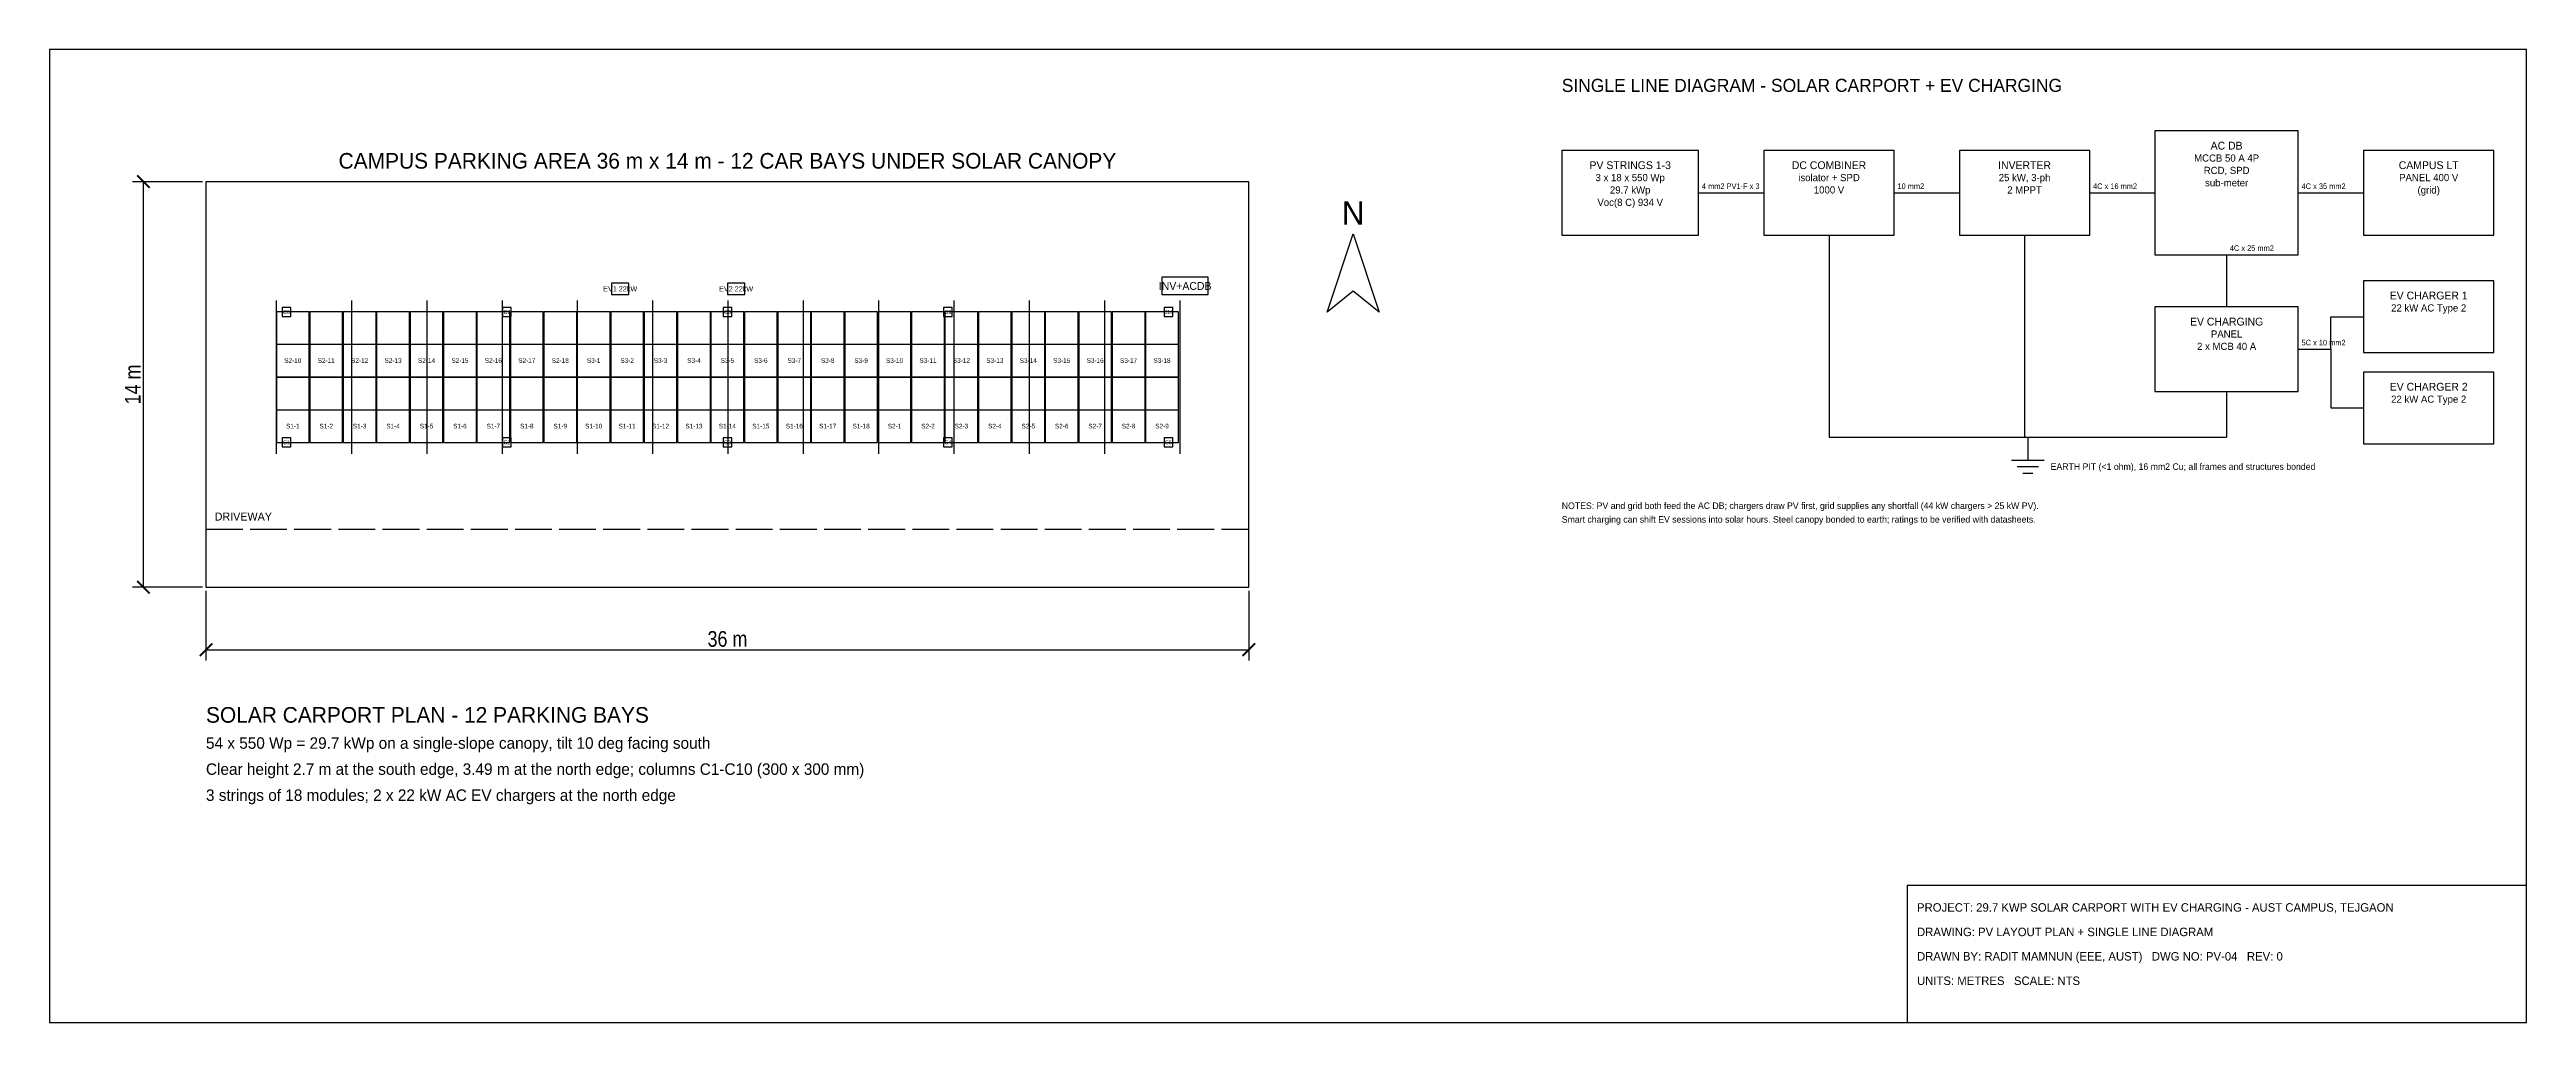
# Model space of a CAD drawing. Header units: metres. Extents: x -5.4 to 80.1, y -15 to 18.6.
import ezdxf
from ezdxf.enums import TextEntityAlignment as Align

# ---------------------------------------------------------------- set-up
doc = ezdxf.new("R2010")
doc.units = ezdxf.units.M
doc.linetypes.add('DASHED', pattern=[1.524, 1.27, -0.254])
for name, color, linetype in [('CABLE', 30, 'DASHED'), ('DIM', 7, 'Continuous'), ('OUTLINE', 7, 'Continuous'), ('PV_MODULE', 5, 'Continuous'), ('SLD', 7, 'Continuous'), ('STRING_1', 3, 'Continuous'), ('STRING_2', 6, 'Continuous'), ('STRING_3', 4, 'Continuous'), ('STRUCTURE', 8, 'Continuous'), ('TEXT', 7, 'Continuous'), ('TITLE', 7, 'Continuous')]:
    doc.layers.add(name, color=color, linetype=linetype)
doc.styles.add('OpenSansCondensed-Light', font='OpenSansCondensed-Light.ttf')
doc.dimstyles.new('EZDXF', dxfattribs={"dimtxt": 0.25, "dimasz": 0.175, "dimexe": 0.375, "dimexo": 0.125, "dimgap": 0.1, "dimtad": 1, "dimlfac": 100, "dimzin": 12, "dimdsep": 46, "dimtxsty": 'OpenSansCondensed-Light', "dimblk": 'ARCHTICK', "dimcen": 2.5, "dimazin": 3, "dimtfac": 0.5, "dimtmove": 2, "dimatfit": 3})

# ---------------------------------------------------------------- blocks, each defined once
blk = doc.blocks.new('_ARCHTICK')
at = {"color": 0, "linetype": 'BYBLOCK', "const_width": 0.15}
blk.add_lwpolyline([(-0.5, -0.5), (0.5, 0.5)], dxfattribs=at)

msp = doc.modelspace()

# ---------------------------------------------------------------- linework, layer by layer
at = {"layer": 'CABLE'}
msp.add_lwpolyline([(0, 2), (36, 2)], dxfattribs=at)
at = {"layer": 'OUTLINE'}
msp.add_lwpolyline([(0, 0), (36, 0), (36, 14), (0, 14)], close=True, dxfattribs=at)
at = {"layer": 'PV_MODULE'}
for points in [[(2.43, 8.385), (3.564, 8.385)], [(3.584, 8.385), (4.718, 8.385)], [(4.738, 8.385), (5.872, 8.385)], [(5.892, 8.385), (7.026, 8.385)], [(7.046, 8.385), (8.18, 8.385)], [(8.2, 8.385), (9.334, 8.385)], [(9.354, 8.385), (10.488, 8.385)], [(10.508, 8.385), (11.642, 8.385)], [(11.662, 8.385), (12.796, 8.385)], [(12.816, 8.385), (13.95, 8.385)], [(13.97, 8.385), (15.104, 8.385)], [(15.124, 8.385), (16.258, 8.385)], [(16.278, 8.385), (17.412, 8.385)], [(17.432, 8.385), (18.566, 8.385)], [(18.586, 8.385), (19.72, 8.385)], [(19.74, 8.385), (20.874, 8.385)], [(20.894, 8.385), (22.028, 8.385)], [(22.048, 8.385), (23.182, 8.385)], [(23.202, 8.385), (24.336, 8.385)], [(24.356, 8.385), (25.49, 8.385)], [(25.51, 8.385), (26.644, 8.385)], [(26.664, 8.385), (27.798, 8.385)], [(27.818, 8.385), (28.952, 8.385)], [(28.972, 8.385), (30.106, 8.385)], [(30.126, 8.385), (31.26, 8.385)], [(31.28, 8.385), (32.414, 8.385)], [(32.434, 8.385), (33.568, 8.385)], [(2.43, 6.122), (3.564, 6.122)], [(3.584, 6.122), (4.718, 6.122)], [(4.738, 6.122), (5.872, 6.122)], [(5.892, 6.122), (7.026, 6.122)], [(7.046, 6.122), (8.18, 6.122)], [(8.2, 6.122), (9.334, 6.122)], [(9.354, 6.122), (10.488, 6.122)], [(10.508, 6.122), (11.642, 6.122)], [(11.662, 6.122), (12.796, 6.122)], [(12.816, 6.122), (13.95, 6.122)], [(13.97, 6.122), (15.104, 6.122)], [(15.124, 6.122), (16.258, 6.122)], [(16.278, 6.122), (17.412, 6.122)], [(17.432, 6.122), (18.566, 6.122)], [(18.586, 6.122), (19.72, 6.122)], [(19.74, 6.122), (20.874, 6.122)], [(20.894, 6.122), (22.028, 6.122)], [(22.048, 6.122), (23.182, 6.122)], [(23.202, 6.122), (24.336, 6.122)], [(24.356, 6.122), (25.49, 6.122)], [(25.51, 6.122), (26.644, 6.122)], [(26.664, 6.122), (27.798, 6.122)], [(27.818, 6.122), (28.952, 6.122)], [(28.972, 6.122), (30.106, 6.122)], [(30.126, 6.122), (31.26, 6.122)], [(31.28, 6.122), (32.414, 6.122)], [(32.434, 6.122), (33.568, 6.122)]]:
    msp.add_lwpolyline(points, dxfattribs=at)
at = {"layer": 'SLD'}
for points in [[(67.275, 11.475), (72.225, 11.475), (72.225, 15.75), (67.275, 15.75)], [(46.8, 12.15), (51.525, 12.15), (51.525, 15.075), (46.8, 15.075)], [(53.775, 12.15), (58.275, 12.15), (58.275, 15.075), (53.775, 15.075)], [(60.525, 12.15), (65.025, 12.15), (65.025, 15.075), (60.525, 15.075)], [(74.475, 12.15), (78.975, 12.15), (78.975, 15.075), (74.475, 15.075)], [(74.475, 8.1), (78.975, 8.1), (78.975, 10.575), (74.475, 10.575)], [(67.275, 6.75), (72.225, 6.75), (72.225, 9.675), (67.275, 9.675)], [(74.475, 4.95), (78.975, 4.95), (78.975, 7.425), (74.475, 7.425)]]:
    msp.add_lwpolyline(points, close=True, dxfattribs=at)
for points in [[(51.525, 13.613), (53.775, 13.613)], [(58.275, 13.613), (60.525, 13.613)], [(65.025, 13.613), (67.275, 13.613)], [(72.225, 13.613), (74.475, 13.613)], [(56.025, 12.15), (56.025, 5.175)], [(62.775, 12.15), (62.775, 5.175)], [(69.75, 11.475), (69.75, 9.675)], [(72.225, 8.213), (73.35, 8.213), (73.35, 9.338), (74.475, 9.338)], [(72.225, 8.213), (73.35, 8.213), (73.35, 6.188), (74.475, 6.188)], [(69.75, 6.75), (69.75, 5.175)], [(56.025, 5.175), (69.75, 5.175)], [(62.887, 5.175), (62.887, 4.388)], [(62.325, 4.388), (63.45, 4.388)], [(62.522, 4.162), (63.253, 4.162)], [(62.719, 3.938), (63.056, 3.938)]]:
    msp.add_lwpolyline(points, dxfattribs=at)
at = {"layer": 'STRING_1'}
for points in [[(2.43, 5), (3.564, 5), (3.564, 7.243), (2.43, 7.243)], [(3.584, 5), (4.718, 5), (4.718, 7.243), (3.584, 7.243)], [(4.738, 5), (5.872, 5), (5.872, 7.243), (4.738, 7.243)], [(5.892, 5), (7.026, 5), (7.026, 7.243), (5.892, 7.243)], [(7.046, 5), (8.18, 5), (8.18, 7.243), (7.046, 7.243)], [(8.2, 5), (9.334, 5), (9.334, 7.243), (8.2, 7.243)], [(9.354, 5), (10.488, 5), (10.488, 7.243), (9.354, 7.243)], [(10.508, 5), (11.642, 5), (11.642, 7.243), (10.508, 7.243)], [(11.662, 5), (12.796, 5), (12.796, 7.243), (11.662, 7.243)], [(12.816, 5), (13.95, 5), (13.95, 7.243), (12.816, 7.243)], [(13.97, 5), (15.104, 5), (15.104, 7.243), (13.97, 7.243)], [(15.124, 5), (16.258, 5), (16.258, 7.243), (15.124, 7.243)], [(16.278, 5), (17.412, 5), (17.412, 7.243), (16.278, 7.243)], [(17.432, 5), (18.566, 5), (18.566, 7.243), (17.432, 7.243)], [(18.586, 5), (19.72, 5), (19.72, 7.243), (18.586, 7.243)], [(19.74, 5), (20.874, 5), (20.874, 7.243), (19.74, 7.243)], [(20.894, 5), (22.028, 5), (22.028, 7.243), (20.894, 7.243)], [(22.048, 5), (23.182, 5), (23.182, 7.243), (22.048, 7.243)]]:
    msp.add_lwpolyline(points, close=True, dxfattribs=at)
at = {"layer": 'STRING_2'}
for points in [[(2.43, 7.263), (3.564, 7.263), (3.564, 9.507), (2.43, 9.507)], [(3.584, 7.263), (4.718, 7.263), (4.718, 9.507), (3.584, 9.507)], [(4.738, 7.263), (5.872, 7.263), (5.872, 9.507), (4.738, 9.507)], [(5.892, 7.263), (7.026, 7.263), (7.026, 9.507), (5.892, 9.507)], [(7.046, 7.263), (8.18, 7.263), (8.18, 9.507), (7.046, 9.507)], [(8.2, 7.263), (9.334, 7.263), (9.334, 9.507), (8.2, 9.507)], [(9.354, 7.263), (10.488, 7.263), (10.488, 9.507), (9.354, 9.507)], [(10.508, 7.263), (11.642, 7.263), (11.642, 9.507), (10.508, 9.507)], [(11.662, 7.263), (12.796, 7.263), (12.796, 9.507), (11.662, 9.507)], [(23.202, 5), (24.336, 5), (24.336, 7.243), (23.202, 7.243)], [(24.356, 5), (25.49, 5), (25.49, 7.243), (24.356, 7.243)], [(25.51, 5), (26.644, 5), (26.644, 7.243), (25.51, 7.243)], [(26.664, 5), (27.798, 5), (27.798, 7.243), (26.664, 7.243)], [(27.818, 5), (28.952, 5), (28.952, 7.243), (27.818, 7.243)], [(28.972, 5), (30.106, 5), (30.106, 7.243), (28.972, 7.243)], [(30.126, 5), (31.26, 5), (31.26, 7.243), (30.126, 7.243)], [(31.28, 5), (32.414, 5), (32.414, 7.243), (31.28, 7.243)], [(32.434, 5), (33.568, 5), (33.568, 7.243), (32.434, 7.243)]]:
    msp.add_lwpolyline(points, close=True, dxfattribs=at)
at = {"layer": 'STRING_3'}
for points in [[(12.816, 7.263), (13.95, 7.263), (13.95, 9.507), (12.816, 9.507)], [(13.97, 7.263), (15.104, 7.263), (15.104, 9.507), (13.97, 9.507)], [(15.124, 7.263), (16.258, 7.263), (16.258, 9.507), (15.124, 9.507)], [(16.278, 7.263), (17.412, 7.263), (17.412, 9.507), (16.278, 9.507)], [(17.432, 7.263), (18.566, 7.263), (18.566, 9.507), (17.432, 9.507)], [(18.586, 7.263), (19.72, 7.263), (19.72, 9.507), (18.586, 9.507)], [(19.74, 7.263), (20.874, 7.263), (20.874, 9.507), (19.74, 9.507)], [(20.894, 7.263), (22.028, 7.263), (22.028, 9.507), (20.894, 9.507)], [(22.048, 7.263), (23.182, 7.263), (23.182, 9.507), (22.048, 9.507)], [(23.202, 7.263), (24.336, 7.263), (24.336, 9.507), (23.202, 9.507)], [(24.356, 7.263), (25.49, 7.263), (25.49, 9.507), (24.356, 9.507)], [(25.51, 7.263), (26.644, 7.263), (26.644, 9.507), (25.51, 9.507)], [(26.664, 7.263), (27.798, 7.263), (27.798, 9.507), (26.664, 9.507)], [(27.818, 7.263), (28.952, 7.263), (28.952, 9.507), (27.818, 9.507)], [(28.972, 7.263), (30.106, 7.263), (30.106, 9.507), (28.972, 9.507)], [(30.126, 7.263), (31.26, 7.263), (31.26, 9.507), (30.126, 9.507)], [(31.28, 7.263), (32.414, 7.263), (32.414, 9.507), (31.28, 9.507)], [(32.434, 7.263), (33.568, 7.263), (33.568, 9.507), (32.434, 9.507)]]:
    msp.add_lwpolyline(points, close=True, dxfattribs=at)
at = {"layer": 'STRUCTURE'}
for points in [[(14, 10.1), (14.6, 10.1), (14.6, 10.5), (14, 10.5)], [(18, 10.1), (18.6, 10.1), (18.6, 10.5), (18, 10.5)], [(33, 10.1), (34.6, 10.1), (34.6, 10.7), (33, 10.7)], [(2.63, 9.35), (2.93, 9.35), (2.93, 9.65), (2.63, 9.65)], [(10.24, 9.35), (10.54, 9.35), (10.54, 9.65), (10.24, 9.65)], [(17.85, 9.35), (18.15, 9.35), (18.15, 9.65), (17.85, 9.65)], [(25.46, 9.35), (25.76, 9.35), (25.76, 9.65), (25.46, 9.65)], [(33.07, 9.35), (33.37, 9.35), (33.37, 9.65), (33.07, 9.65)], [(2.63, 4.85), (2.93, 4.85), (2.93, 5.15), (2.63, 5.15)], [(10.24, 4.85), (10.54, 4.85), (10.54, 5.15), (10.24, 5.15)], [(17.85, 4.85), (18.15, 4.85), (18.15, 5.15), (17.85, 5.15)], [(25.46, 4.85), (25.76, 4.85), (25.76, 5.15), (25.46, 5.15)], [(33.07, 4.85), (33.37, 4.85), (33.37, 5.15), (33.07, 5.15)]]:
    msp.add_lwpolyline(points, close=True, dxfattribs=at)
for points in [[(2.43, 4.6), (2.43, 9.9)], [(5.03, 4.6), (5.03, 9.9)], [(7.63, 4.6), (7.63, 9.9)], [(10.23, 4.6), (10.23, 9.9)], [(12.83, 4.6), (12.83, 9.9)], [(15.43, 4.6), (15.43, 9.9)], [(18.03, 4.6), (18.03, 9.9)], [(20.63, 4.6), (20.63, 9.9)], [(23.23, 4.6), (23.23, 9.9)], [(25.83, 4.6), (25.83, 9.9)], [(28.43, 4.6), (28.43, 9.9)], [(31.03, 4.6), (31.03, 9.9)], [(33.63, 4.6), (33.63, 9.9)]]:
    msp.add_lwpolyline(points, dxfattribs=at)
at = {"layer": 'TEXT'}
msp.add_lwpolyline([(38.7, 9.5), (39.6, 12.2), (40.5, 9.5), (39.6, 10.22)], close=True, dxfattribs=at)
at = {"layer": 'TITLE'}
for points in [[(-5.4, -15.03), (80.1, -15.03), (80.1, 18.562), (-5.4, 18.562)], [(58.725, -15.03), (80.1, -15.03), (80.1, -10.305), (58.725, -10.305)]]:
    msp.add_lwpolyline(points, close=True, dxfattribs=at)

# ---------------------------------------------------------------- texts
at = {"layer": 'SLD'}
for s, height, p in [('SINGLE LINE DIAGRAM - SOLAR CARPORT + EV CHARGING', 0.45, (46.8, 17.1)), ('4 mm2 PV1-F x 3', 0.19125, (51.637, 13.748)), ('10 mm2', 0.1913, (58.387, 13.748)), ('4C x 16 mm2', 0.19125, (65.138, 13.748)), ('4C x 35 mm2', 0.19125, (72.337, 13.748)), ('4C x 25 mm2', 0.19125, (69.862, 11.61)), ('5C x 10 mm2', 0.19125, (72.337, 8.348)), ('EARTH PIT (<1 ohm), 16 mm2 Cu; all frames and structures bonded', 0.225, (63.675, 4.05)), ('NOTES: PV and grid both feed the AC DB; chargers draw PV first, grid supplies any shortfall (44 kW chargers > 25 kW PV).', 0.225, (46.8, 2.7)), ('Smart charging can shift EV sessions into solar hours. Steel canopy bonded to earth; ratings to be verified with datasheets.', 0.225, (46.8, 2.227))]:
    msp.add_text(s, height=height, dxfattribs=at).set_placement(p)
for s, height, p in [('PV STRINGS 1-3', 0.27, (49.162, 14.569)), ('DC COMBINER', 0.27, (56.025, 14.569)), ('INVERTER', 0.27, (62.775, 14.569)), ('MCCB 50 A 4P', 0.2475, (69.75, 14.816)), ('AC DB', 0.27, (69.75, 15.244)), ('CAMPUS LT', 0.27, (76.725, 14.569)), ('3 x 18 x 550 Wp', 0.2475, (49.162, 14.141)), ('29.7 kWp', 0.2475, (49.162, 13.714)), ('isolator + SPD', 0.2475, (56.025, 14.141)), ('1000 V', 0.2475, (56.025, 13.714)), ('25 kW, 3-ph', 0.2475, (62.775, 14.141)), ('2 MPPT', 0.2475, (62.775, 13.714)), ('RCD, SPD', 0.2475, (69.75, 14.389)), ('sub-meter', 0.2475, (69.75, 13.961)), ('PANEL 400 V', 0.2475, (76.725, 14.141)), ('(grid)', 0.2475, (76.725, 13.714)), ('Voc(8 C) 934 V', 0.2475, (49.162, 13.286)), ('EV CHARGER 1', 0.27, (76.725, 10.069)), ('22 kW AC Type 2', 0.2475, (76.725, 9.641)), ('EV CHARGING', 0.27, (69.75, 9.169)), ('PANEL', 0.2475, (69.75, 8.741)), ('2 x MCB 40 A', 0.2475, (69.75, 8.314)), ('EV CHARGER 2', 0.27, (76.725, 6.919)), ('22 kW AC Type 2', 0.2475, (76.725, 6.491))]:
    msp.add_text(s, height=height, dxfattribs=at).set_placement(p, align=Align.MIDDLE_CENTER)
at = {"layer": 'TEXT'}
for s, height, p in [('CAMPUS PARKING AREA 36 m x 14 m - 12 CAR BAYS UNDER SOLAR CANOPY', 0.54, (18, 14.72)), ('N', 0.81, (39.6, 12.92)), ('EV1 22kW', 0.18, (14.3, 10.3)), ('EV2 22kW', 0.18, (18.3, 10.3)), ('INV+ACDB', 0.27, (33.8, 10.4)), ('C6', 0.135, (2.78, 9.5)), ('C7', 0.135, (10.39, 9.5)), ('C8', 0.135, (18, 9.5)), ('C9', 0.135, (25.61, 9.5)), ('C10', 0.135, (33.22, 9.5)), ('S2-10', 0.16, (2.997, 7.824)), ('S2-11', 0.16, (4.151, 7.824)), ('S2-12', 0.16, (5.305, 7.824)), ('S2-13', 0.16, (6.459, 7.824)), ('S2-14', 0.16, (7.613, 7.824)), ('S2-15', 0.16, (8.767, 7.824)), ('S2-16', 0.16, (9.921, 7.824)), ('S2-17', 0.16, (11.075, 7.824)), ('S2-18', 0.16, (12.229, 7.824)), ('S3-1', 0.16, (13.383, 7.824)), ('S3-2', 0.16, (14.537, 7.824)), ('S3-3', 0.16, (15.691, 7.824)), ('S3-4', 0.16, (16.845, 7.824)), ('S3-5', 0.16, (17.999, 7.824)), ('S3-6', 0.16, (19.153, 7.824)), ('S3-7', 0.16, (20.307, 7.824)), ('S3-8', 0.16, (21.461, 7.824)), ('S3-9', 0.16, (22.615, 7.824)), ('S3-10', 0.16, (23.769, 7.824)), ('S3-11', 0.16, (24.923, 7.824)), ('S3-12', 0.16, (26.077, 7.824)), ('S3-13', 0.16, (27.231, 7.824)), ('S3-14', 0.16, (28.385, 7.824)), ('S3-15', 0.16, (29.539, 7.824)), ('S3-16', 0.16, (30.693, 7.824)), ('S3-17', 0.16, (31.847, 7.824)), ('S3-18', 0.16, (33.001, 7.824)), ('S1-1', 0.16, (2.997, 5.561)), ('S1-2', 0.16, (4.151, 5.561)), ('S1-3', 0.16, (5.305, 5.561)), ('S1-4', 0.16, (6.459, 5.561)), ('S1-5', 0.16, (7.613, 5.561)), ('S1-6', 0.16, (8.767, 5.561)), ('S1-7', 0.16, (9.921, 5.561)), ('S1-8', 0.16, (11.075, 5.561)), ('S1-9', 0.16, (12.229, 5.561)), ('S1-10', 0.16, (13.383, 5.561)), ('S1-11', 0.16, (14.537, 5.561)), ('S1-12', 0.16, (15.691, 5.561)), ('S1-13', 0.16, (16.845, 5.561)), ('S1-14', 0.16, (17.999, 5.561)), ('S1-15', 0.16, (19.153, 5.561)), ('S1-16', 0.16, (20.307, 5.561)), ('S1-17', 0.16, (21.461, 5.561)), ('S1-18', 0.16, (22.615, 5.561)), ('S2-1', 0.16, (23.769, 5.561)), ('S2-2', 0.16, (24.923, 5.561)), ('S2-3', 0.16, (26.077, 5.561)), ('S2-4', 0.16, (27.231, 5.561)), ('S2-5', 0.16, (28.385, 5.561)), ('S2-6', 0.16, (29.539, 5.561)), ('S2-7', 0.16, (30.693, 5.561)), ('S2-8', 0.16, (31.847, 5.561)), ('S2-9', 0.16, (33.001, 5.561)), ('C1', 0.135, (2.78, 5)), ('C2', 0.135, (10.39, 5)), ('C3', 0.135, (18, 5)), ('C4', 0.135, (25.61, 5)), ('C5', 0.135, (33.22, 5))]:
    msp.add_text(s, height=height, dxfattribs=at).set_placement(p, align=Align.MIDDLE_CENTER)
for s, height, p in [('DRIVEWAY', 0.2772, (0.3, 2.3)), ('SOLAR CARPORT PLAN - 12 PARKING BAYS', 0.54, (0, -4.68)), ('54 x 550 Wp = 29.7 kWp on a single-slope canopy, tilt 10 deg facing south', 0.396, (0, -5.58)), ('Clear height 2.7 m at the south edge, 3.49 m at the north edge; columns C1-C10 (300 x 300 mm)', 0.396, (0, -6.48)), ('3 strings of 18 modules; 2 x 22 kW AC EV chargers at the north edge', 0.396, (0, -7.38))]:
    msp.add_text(s, height=height, dxfattribs=at).set_placement(p)
at = {"layer": 'TITLE'}
for s, p in [('PROJECT: 29.7 KWP SOLAR CARPORT WITH EV CHARGING - AUST CAMPUS, TEJGAON', (59.062, -11.205)), ('DRAWING: PV LAYOUT PLAN + SINGLE LINE DIAGRAM', (59.062, -12.049)), ('DRAWN BY: RADIT MAMNUN (EEE, AUST)   DWG NO: PV-04   REV: 0', (59.062, -12.893)), ('UNITS: METRES   SCALE: NTS', (59.062, -13.736))]:
    msp.add_text(s, height=0.2925, dxfattribs=at).set_placement(p)

# ---------------------------------------------------------------- dimensions: what is measured, and where the dimension line sits
at = {"layer": 'DIM'}
msp.add_linear_dim(base=(-2.16, 0), p1=(0, 0), p2=(0, 14), angle=90, dimstyle='EZDXF', override={"dimtxt": 0.54, "dimasz": 0.432, "dimdec": 2, "dimlfac": 1, "dimpost": '<> m'}, dxfattribs=at).render()
msp.add_linear_dim(base=(0, -2.16), p1=(0, 0), p2=(36, 0), dimstyle='EZDXF', override={"dimtxt": 0.54, "dimasz": 0.432, "dimdec": 2, "dimlfac": 1, "dimpost": '<> m'}, dxfattribs=at).render()

doc.saveas('drawing.dxf')
